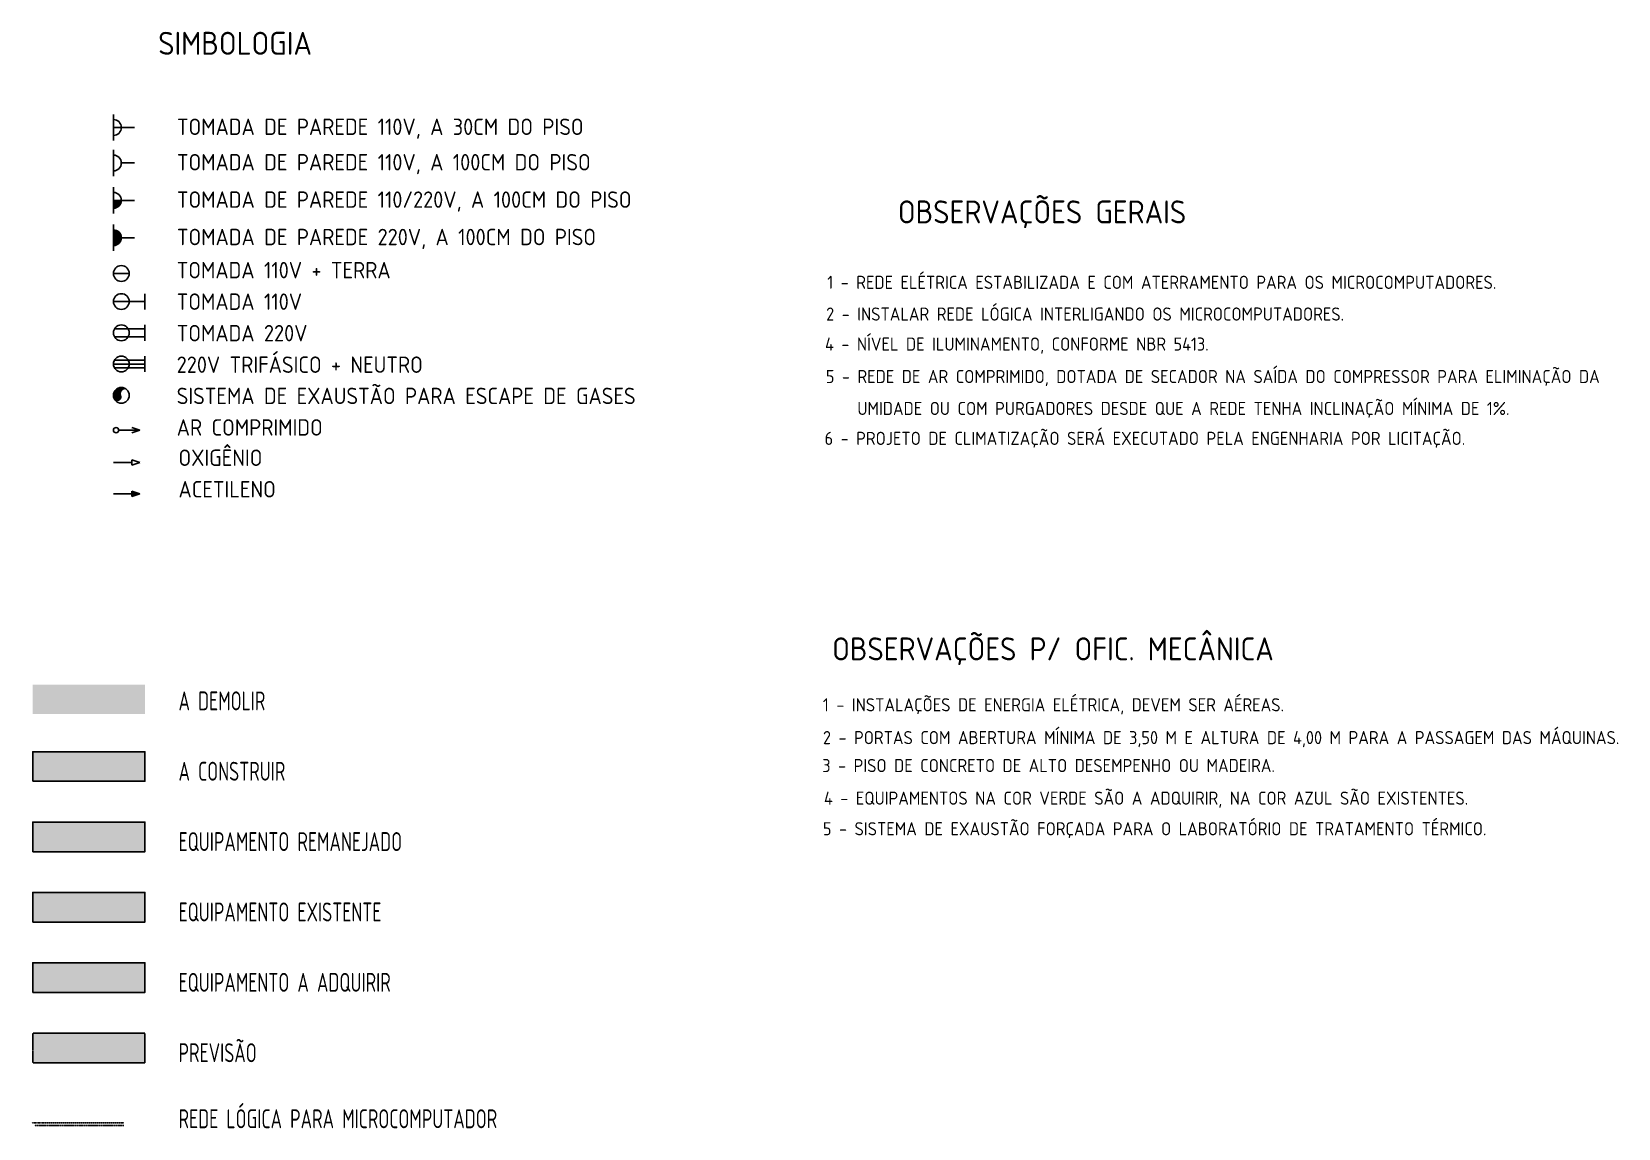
# Model space of a CAD drawing. Header units: millimetres. Extents: x 18768 to 1484868, y -11027 to 520152.
# Drawn here: x 1350063 to 1380284, y 109687 to 130565 of the extents above; entities that cross this region are included whole.
import ezdxf

# ---------------------------------------------------------------- set-up
doc = ezdxf.new("R2010")
doc.units = ezdxf.units.MM
for name, pattern in [('DASHDOT2', [0.5, 0.25, -0.125, 0, -0.125]), ('DIVIDE', [2.15, 1.5, -0.2, 0.05, -0.15, 0.05, -0.2]), ('HIDDEN2', [4.762499999999999, 3.175, -1.5875])]:
    doc.linetypes.add(name, pattern=pattern)
for name, color, linetype in [('L018-SIMBOLO1', 3, 'Continuous'), ('L018-SIMBOLO3', 3, 'Continuous'), ('L025-IMPLANTAÇÃO', 1, 'Continuous'), ('L025-PREVISÃO', 254, 'HIDDEN2'), ('L025-TEXTO', 7, 'Continuous'), ('L035-ARRANJO-ADQUIRIR', 102, 'Continuous'), ('L035-ARRANJO-EXISTENTE', 180, 'Continuous'), ('L035-ARRANJO-REMANEJADO', 200, 'Continuous'), ('L035-TEXTO', 40, 'Continuous')]:
    doc.layers.add(name, color=color, linetype=linetype)
doc.layers.add('L035-DEMOLIÇÃO', color=40, linetype='Continuous', plot=False)
doc.styles.add('ISO-CP--18', font='isocp.shx', dxfattribs={"width": 0.75, "height": 180})
doc.styles.add('ISO-CP--25', font='isocp.shx', dxfattribs={"height": 250})
doc.styles.add('ISO-CP--35', font='isocp.shx', dxfattribs={"height": 350})

msp = doc.modelspace()

# ---------------------------------------------------------------- texts
at = {"layer": 'L025-TEXTO', "style": 'ISO-CP--25'}
for s, height, p in [('TOMADA DE PAREDE 110V, A 30CM DO PISO', 312.5, (1352828.458204912, 128599.0346905663)), ('TOMADA DE PAREDE 110V, A 100CM DO PISO', 312.5, (1352828.458204912, 127924.3706134469)), ('TOMADA DE PAREDE 110/220V, A 100CM DO PISO', 312.5, (1352828.458204912, 127212.4740352711)), ('TOMADA DE PAREDE 220V, A 100CM DO PISO', 312.5, (1352828.458204912, 126500.5774570953)), ('TOMADA 110V + TERRA', 312.5, (1352824.304688617, 125869.4652333233)), ('1 - REDE ELÉTRICA ESTABILIZADA E COM ATERRAMENTO PARA OS MICROCOMPUTADORES.', 250, (1365216.882660502, 125668.9121109819)), ('TOMADA 110V', 312.5, (1352824.304688617, 125269.4652333233)), ('2 - INSTALAR REDE LÓGICA INTERLIGANDO OS MICROCOMPUTADORES.', 250, (1365195.038224928, 125064.9798858037)), ('TOMADA 220V', 312.5, (1352824.304688617, 124669.4652333233)), ('4 - NÍVEL DE ILUMINAMENTO, CONFORME NBR 5413.', 250, (1365174.005039317, 124493.2397400078)), ('220V TRIFÁSICO + NEUTRO', 312.5, (1352824.304688617, 124069.4652333233)), ('5 - REDE DE AR COMPRIMIDO, DOTADA DE SECADOR NA SAÍDA DO COMPRESSOR PARA ELIMINAÇÃO DA', 250, (1365189.461562578, 123875.3466607975)), ('SISTEMA DE EXAUSTÃO PARA ESCAPE DE GASES', 312.5, (1352824.304688617, 123474.6301923567)), ('UMIDADE OU COM PURGADORES DESDE QUE A REDE TENHA INCLINAÇÃO MÍNIMA DE 1%.', 250, (1365789.173583001, 123267.2614633619)), ('AR COMPRIMIDO', 312.5, (1352824.304688617, 122874.6301923567)), ('6 - PROJETO DE CLIMATIZAÇÃO SERÁ EXECUTADO PELA ENGENHARIA POR LICITAÇÃO.', 250, (1365165.890529925, 122697.7176095624)), ('OXIGÊNIO', 312.5, (1352857.971181632, 122297.6460806319)), ('ACETILENO', 312.5, (1352857.971181632, 121697.6460806319)), ('1 - INSTALAÇÕES DE ENERGIA ELÉTRICA, DEVEM SER AÉREAS.', 250, (1365134.19293361, 117624.6206024046)), ('2 - PORTAS COM ABERTURA MÍNIMA DE 3,50 M E ALTURA DE 4,00 M PARA A PASSAGEM DAS MÁQUINAS.', 250, (1365134.19293361, 116999.9070374922)), ('3 - PISO DE CONCRETO DE ALTO DESEMPENHO OU MADEIRA.', 250, (1365121.697591708, 116467.7633117671)), ('4 - EQUIPAMENTOS NA COR VERDE SÃO A ADQUIRIR, NA COR AZUL SÃO EXISTENTES.', 250, (1365153.045283537, 115847.1627698999)), ('5 - SISTEMA DE EXAUSTÃO FORÇADA PARA O LABORATÓRIO DE TRATAMENTO TÉRMICO.', 250, (1365133.824397376, 115264.2241150601))]:
    msp.add_text(s, height=height, dxfattribs=at).set_placement(p)
at = {"layer": 'L025-TEXTO', "style": 'ISO-CP--18', "width": 0.75}
for s, p in [('A DEMOLIR', (1352858.863572696, 117644.1923309303)), ('A CONSTRUIR', (1352858.863572696, 116304.3222838715)), ('EQUIPAMENTO REMANEJADO', (1352858.863572696, 114964.4522368127)), ('EQUIPAMENTO EXISTENTE', (1352858.863572696, 113624.5821897539)), ('EQUIPAMENTO A ADQUIRIR', (1352858.863572696, 112284.7121426951)), ('PREVISÃO', (1352858.863572696, 110944.8420956363)), ('REDE LÓGICA PARA MICROCOMPUTADOR', (1352858.863572696, 109687.305818839))]:
    msp.add_text(s, height=360, dxfattribs=at).set_placement(p)
at = {"layer": 'L035-TEXTO', "style": 'ISO-CP--35'}
for s, p in [('SIMBOLOGIA', (1352471.939665781, 130126.3167852051)), ('OBSERVAÇÕES GERAIS', (1366561.943799642, 126915.7789873542)), ('OBSERVAÇÕES P/ OFIC. MECÂNICA', (1365308.943734649, 118595.4426458184))]:
    msp.add_text(s, height=437.5, dxfattribs=at).set_placement(p)

# ---------------------------------------------------------------- hatches: boundary and pattern name
at = {"layer": 'L018-SIMBOLO1'}
for points in [[(1351768.982936754, 127354.9608851802), (1351618.982936754, 127354.9608851802), (1351618.982936754, 127204.9608851802, 0.4142135623730666)], [(1351618.982936754, 126793.0643070044), (1351618.982936754, 126493.0643070044, 1)]]:
    msp.add_hatch(color=256, dxfattribs=at).paths.add_polyline_path(points)
at = {"layer": 'L018-SIMBOLO3'}
h = msp.add_hatch(color=180, dxfattribs=at)
edge = h.paths.add_edge_path()
edge.add_arc((1351768.982936754, 123643.051609321), 150, 45.00000000001572, 224.9999999999922)
edge.add_arc((1351693.982936754, 123611.9855921431), 81.17941502192944, 247.4999999999859, 382.5000000000141)
edge.add_arc((1351843.982936754, 123674.117626499), 81.17941502192713, 67.50000000002387, 202.499999999995, ccw=False)
at = {"layer": 'L025-IMPLANTAÇÃO'}
msp.add_hatch(color=256, dxfattribs=at).paths.add_polyline_path([(1350082.554873134, 116856.8281887256), (1350082.554873134, 116292.9339653458), (1352218.982936754, 116292.9339653458), (1352218.982936754, 116856.8281887256)])
at = {"layer": 'L025-PREVISÃO'}
msp.add_hatch(color=256, dxfattribs=at).paths.add_polyline_path([(1350082.554873134, 111497.3480004905), (1350082.554873134, 110933.4537771106), (1352218.982936754, 110933.4537771106), (1352218.982936754, 111497.3480004905)])
at = {"layer": 'L035-ARRANJO-ADQUIRIR'}
msp.add_hatch(color=256, dxfattribs=at).paths.add_polyline_path([(1350082.554873134, 112837.2180475493), (1350082.554873134, 112273.3238241694), (1352218.982936754, 112273.3238241694), (1352218.982936754, 112837.2180475493)])
at = {"layer": 'L035-ARRANJO-EXISTENTE'}
msp.add_hatch(color=256, dxfattribs=at).paths.add_polyline_path([(1350082.554873134, 114177.0880946081), (1350082.554873134, 113613.1938712282), (1352218.982936754, 113613.1938712282), (1352218.982936754, 114177.0880946081)])
at = {"layer": 'L035-ARRANJO-REMANEJADO'}
msp.add_hatch(color=256, dxfattribs=at).paths.add_polyline_path([(1350082.554873134, 115516.9581416669), (1350082.554873134, 114953.063918287), (1352218.982936754, 114953.063918287), (1352218.982936754, 115516.9581416669)])
at = {"layer": 'L035-DEMOLIÇÃO'}
msp.add_hatch(color=256, dxfattribs=at).paths.add_polyline_path([(1350082.554873134, 118135.2467092629), (1350082.554873134, 117571.352485883), (1352218.982936754, 117571.352485883), (1352218.982936754, 118135.2467092629)])

# ---------------------------------------------------------------- linework, layer by layer
at = {"layer": 'L018-SIMBOLO1'}
for p, q in [((1351618.982936754, 128491.5215404754), (1351618.982936754, 128991.5215404754)), ((1352018.982936754, 128741.5215404754), (1351618.982936754, 128741.5215404754)), ((1351618.982936754, 127816.8574633561), (1351618.982936754, 128316.8574633561)), ((1352018.982936754, 128066.8574633561), (1351768.982936754, 128066.8574633561)), ((1351618.982936754, 127104.9608851802), (1351618.982936754, 127604.9608851802)), ((1352018.982936754, 127354.9608851802), (1351618.982936754, 127354.9608851802)), ((1351618.982936754, 126393.0643070044), (1351618.982936754, 126893.0643070044)), ((1352018.982936754, 126643.0643070044), (1351768.982936754, 126643.0643070044)), ((1351918.982936754, 125961.8742323622), (1351618.982936754, 125961.8742323622)), ((1352218.982936754, 125427.5562968368), (1351618.982936754, 125427.5562968368)), ((1352218.982936754, 125277.5562968368), (1352218.982936754, 125577.5562968368)), ((1352218.982936754, 124907.7216912544), (1351639.079126187, 124907.7216912544)), ((1352218.982936754, 124682.7216912544), (1352218.982936754, 124982.7216912544)), ((1352218.982936754, 124757.7216912544), (1351639.079126187, 124757.7216912544)), ((1352218.982936754, 124237.8866502877), (1351618.982936754, 124237.8866502877)), ((1352218.982936754, 124312.8866502877), (1351639.079126187, 124312.8866502877)), ((1352218.982936754, 124087.8866502877), (1352218.982936754, 124387.8866502877)), ((1352218.982936754, 124162.8866502877), (1351639.079126187, 124162.8866502877))]:
    msp.add_line(p, q, dxfattribs=at)
at = {"layer": 'L018-SIMBOLO1', "color": 4, "linetype": 'DASHDOT2'}
msp.add_line((1351818.808611848, 109789.576996319, -79.4901077540483), (1350062.597964522, 109789.576996319), dxfattribs=at)
at = {"layer": 'L018-SIMBOLO1', "color": 6, "linetype": 'DIVIDE'}
msp.add_line((1351818.808611848, 109739.5769963307, -79.55717623000245), (1350112.597964522, 109739.5769963307, -3.478021559029372), dxfattribs=at)
at = {"layer": 'L018-SIMBOLO1'}
for centre in [(1351768.982936754, 125961.8742323622), (1351768.982936754, 125427.5562968368), (1351768.982936754, 124832.7216912544), (1351768.982936754, 124237.8866502877)]:
    msp.add_circle(centre, 150, dxfattribs=at)
for centre in [(1351618.982936754, 128741.5215404754), (1351618.982936754, 128066.8574633561), (1351618.982936754, 127354.9608851802), (1351618.982936754, 126643.0643070044)]:
    msp.add_arc(centre, 150, 270, 90, dxfattribs=at)
at = {"layer": 'L018-SIMBOLO3'}
for p, q in [((1352118.982936754, 122978.4753387672), (1351968.982936754, 123028.4753387672)), ((1352118.982936754, 122978.4753387672), (1351718.982936754, 122978.4753387672)), ((1352118.982936754, 122978.4753387672), (1351968.982936754, 122928.4753387672)), ((1352118.982936754, 122362.6946162916), (1351968.982936754, 122412.6946162916)), ((1351968.982936754, 122412.6946162916), (1351968.982936754, 122312.6946162916)), ((1351968.982936754, 122362.6946162916), (1351618.982936754, 122362.6946162916)), ((1352118.982936754, 122362.6946162916), (1351968.982936754, 122312.6946162916)), ((1351968.982936754, 121814.8360767621), (1351968.982936754, 121714.8360767621)), ((1352118.982936754, 121764.8360767621), (1351968.982936754, 121814.8360767621)), ((1351968.982936754, 121764.8360767621), (1351618.982936754, 121764.8360767621)), ((1352118.982936754, 121764.8360767621), (1351968.982936754, 121714.8360767621))]:
    msp.add_line(p, q, dxfattribs=at)
msp.add_lwpolyline([(1352118.982936754, 121764.8360767621, 0, 100, 0), (1351968.982936754, 121764.8360767621, 100, 100, 0)], format="xyseb", dxfattribs=at)
at = {"layer": 'L018-SIMBOLO3', "color": 180}
msp.add_circle((1351768.982936754, 123643.051609321), 150, dxfattribs=at)
at = {"layer": 'L018-SIMBOLO3'}
msp.add_circle((1351668.982936754, 122978.4753387672), 50, dxfattribs=at)
at = {"layer": 'L025-IMPLANTAÇÃO'}
msp.add_lwpolyline([(1350082.554873134, 116292.9339653458), (1352218.982936754, 116292.9339653458), (1352218.982936754, 116856.8281887256), (1350082.554873134, 116856.8281887256)], close=True, dxfattribs=at)
at = {"layer": 'L025-PREVISÃO'}
msp.add_lwpolyline([(1350082.554873134, 110933.4537771106), (1352218.982936754, 110933.4537771106), (1352218.982936754, 111497.3480004905), (1350082.554873134, 111497.3480004905)], close=True, dxfattribs=at)
at = {"layer": 'L035-ARRANJO-ADQUIRIR'}
msp.add_lwpolyline([(1350082.554873134, 112273.3238241694), (1352218.982936754, 112273.3238241694), (1352218.982936754, 112837.2180475493), (1350082.554873134, 112837.2180475493)], close=True, dxfattribs=at)
at = {"layer": 'L035-ARRANJO-EXISTENTE'}
msp.add_lwpolyline([(1350082.554873134, 113613.1938712282), (1352218.982936754, 113613.1938712282), (1352218.982936754, 114177.0880946081), (1350082.554873134, 114177.0880946081)], close=True, dxfattribs=at)
at = {"layer": 'L035-ARRANJO-REMANEJADO'}
msp.add_lwpolyline([(1350082.554873134, 114953.063918287), (1352218.982936754, 114953.063918287), (1352218.982936754, 115516.9581416669), (1350082.554873134, 115516.9581416669)], close=True, dxfattribs=at)

msp.set_redraw_order([(e.dxf.handle, doc.entitydb.next_handle()) for e in msp.query("TEXT MTEXT ATTDEF DIMENSION ARC_DIMENSION")])  # texts and dimensions are drawn at this point

doc.saveas('drawing.dxf')
